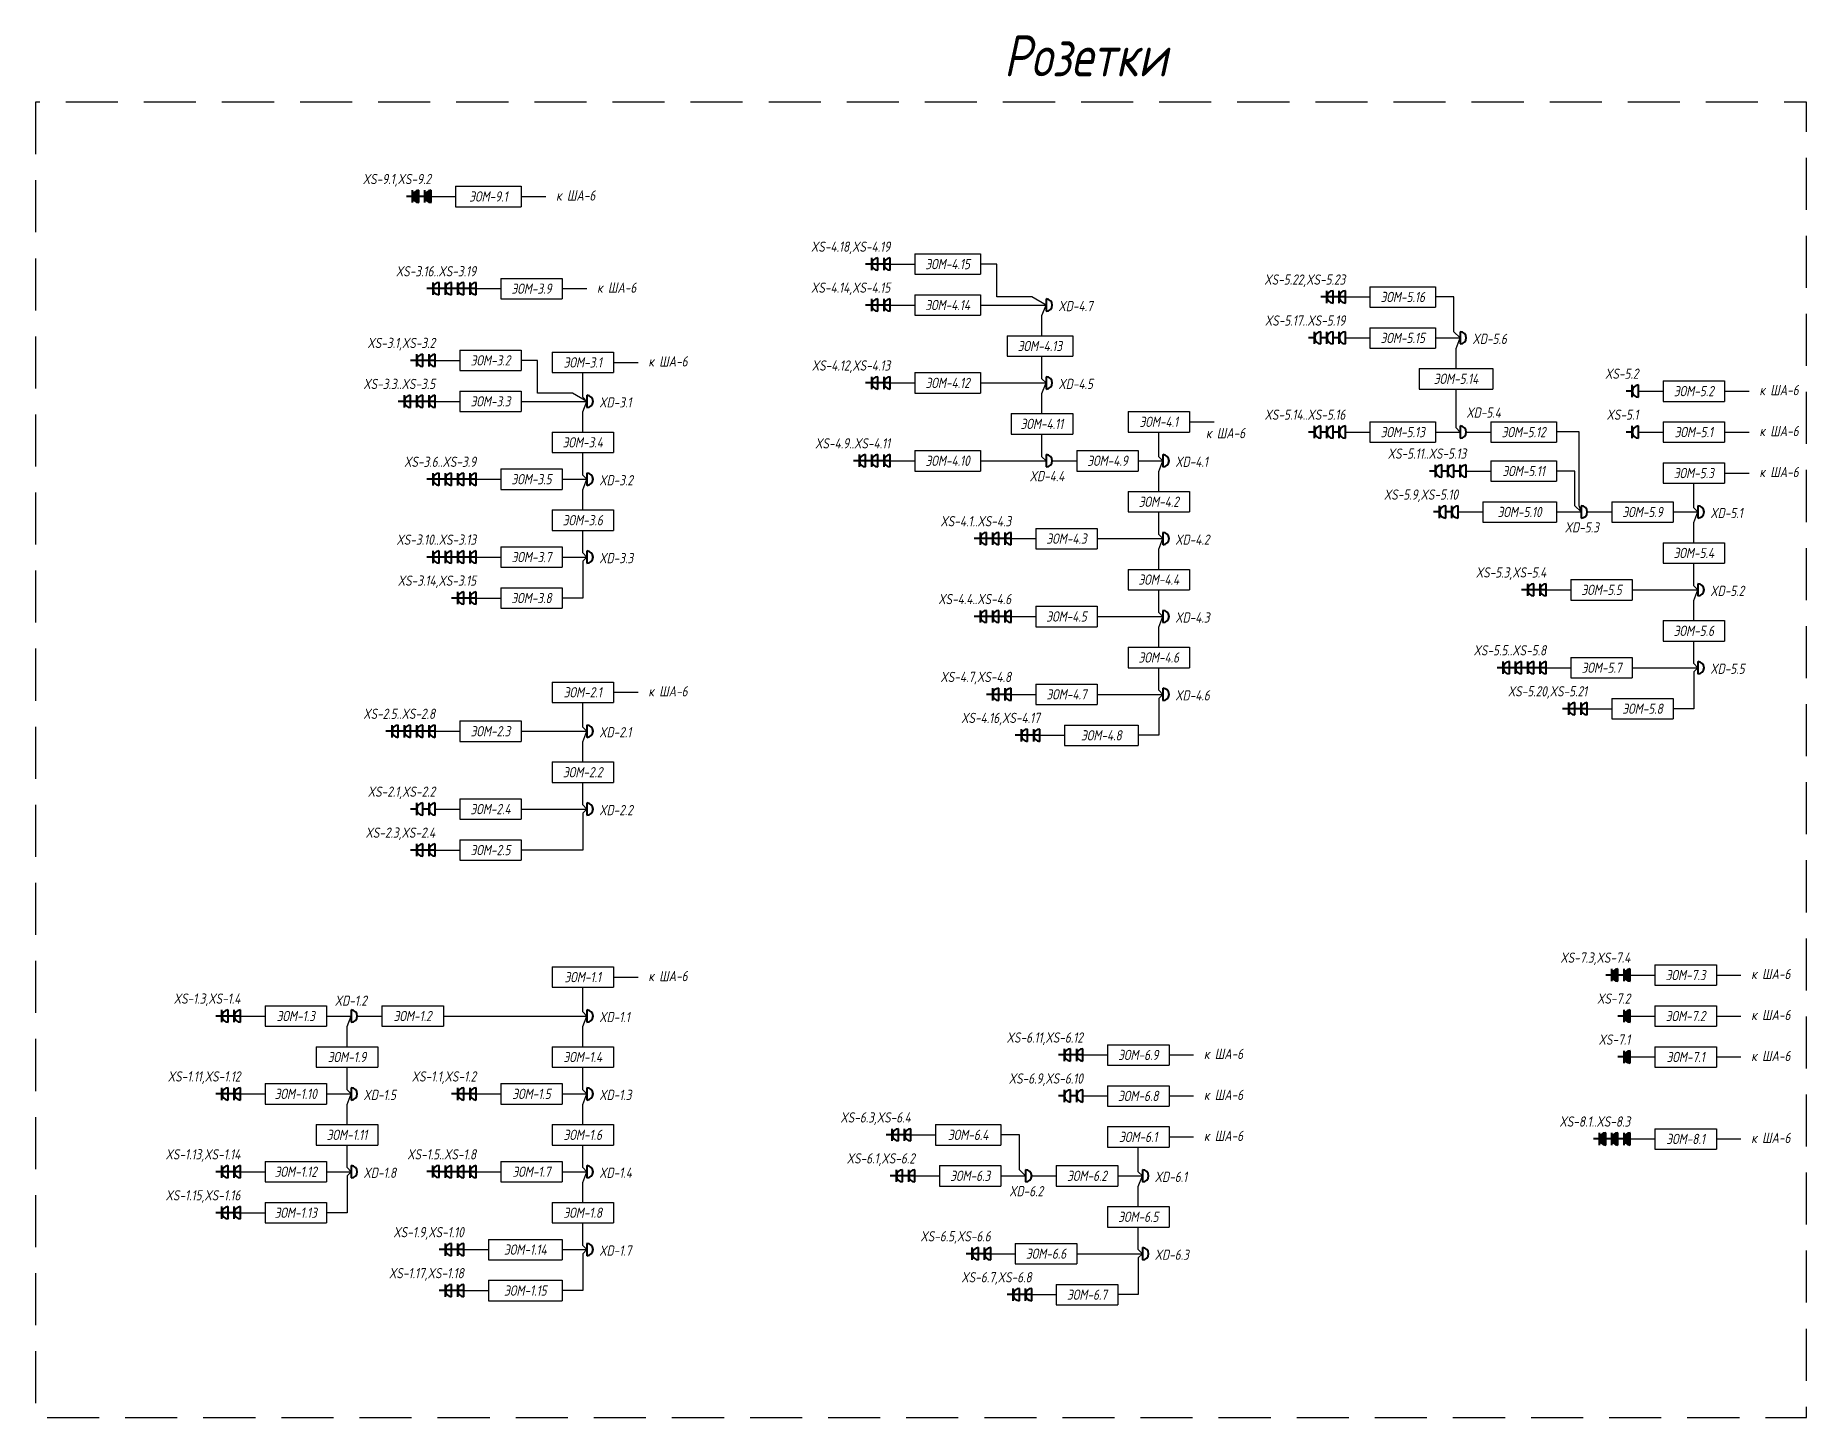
# Model space of a CAD drawing. Header units: millimetres. Extents: x -1048 to 2740, y -712 to 253.
# Drawn here: x -151.5 to 280.5, y -84.5 to 252.8 of the extents above; entities that cross this region are included whole.
import ezdxf
from ezdxf.enums import TextEntityAlignment as Align

# ---------------------------------------------------------------- set-up
doc = ezdxf.new("R2010")
doc.units = ezdxf.units.MM
doc.linetypes.add('DASHED', pattern=[19.05, 12.7, -6.35])
doc.layers.add('noprint', color=2, linetype='Continuous', plot=False)
doc.styles.get("Standard").update_dxf_attribs({"font": 'arial.ttf'})
doc.styles.add('ГОСТ-ISOCPEUR', font='isocpeui.ttf', dxfattribs={"width": 0.8})
doc.linetypes.add('220V_LINE', pattern='A,0.2,-0.05,["~220V",Standard,S=0.1,R=0,X=0,Y=-0.05],-0.4,0.1', length=0.75)

msp = doc.modelspace()

# ---------------------------------------------------------------- texts
at = {"style": 'ГОСТ-ISOCPEUR', "width": 0.8}
for s, p in [('XS-9.1,XS-9.2', (-55, 216.5)), ('XS-4.18,XS-4.19', (57, 200)), ('XS-3.16..XS-3.19', (-44, 194)), ('XS-5.22,XS-5.23', (168, 191.97)), ('XS-4.14,XS-4.15', (57, 190)), ('XS-5.17..XS-5.19', (168, 181.97)), ('XS-3.1,XS-3.2', (-54, 176.5)), ('XS-4.12,XS-4.13', (57, 171)), ('XS-3.3..XS-3.5', (-54, 166.5)), ('XS-5.2', (239.5, 169)), ('XS-5.14..XS-5.16', (168, 159)), ('XS-5.1', (239.5, 159)), ('XS-4.9..XS-4.11', (57, 152)), ('XS-5.11..XS-5.13', (197.5, 149.5)), ('XS-3.6..XS-3.9', (-44, 147.5)), ('XS-5.9,XS-5.10', (195.5, 139.5)), ('XS-4.1..XS-4.3', (86.5, 133)), ('XS-3.10..XS-3.13', (-44, 128.5)), ('XS-3.14,XS-3.15', (-44, 118.5)), ('XS-5.3,XS-5.4', (217, 120.5)), ('XS-4.4..XS-4.6', (86.5, 114)), ('XS-5.5..XS-5.8', (217, 101.5)), ('XS-4.7,XS-4.8', (86.5, 95)), ('XS-5.20,XS-5.21', (227, 91.5)), ('XS-2.5..XS-2.8', (-54, 86)), ('XS-4.16,XS-4.17', (93.5, 85)), ('XS-2.1,XS-2.2', (-54, 67)), ('XS-2.3,XS-2.4', (-54, 57)), ('XS-7.3,XS-7.4', (237.5, 26.5)), ('XS-1.3,XS-1.4', (-101.5, 16.5)), ('XS-7.2', (237.5, 16.5)), ('XS-6.11,XS-6.12', (104, 7)), ('XS-7.1', (237.5, 6.5)), ('XS-1.11,XS-1.12', (-101.5, -2.5)), ('XS-1.1,XS-1.2', (-44, -2.5)), ('XS-6.9,XS-6.10', (104, -3)), ('XS-6.3,XS-6.4', (62, -12.5)), ('XS-8.1..XS-8.3', (237.5, -13.5)), ('XS-1.13,XS-1.14', (-101.5, -21.5)), ('XS-1.5..XS-1.8', (-44, -21.5)), ('XS-6.1,XS-6.2', (63, -22.5)), ('XS-1.15,XS-1.16', (-101.5, -31.5)), ('XS-1.9,XS-1.10', (-47, -40.5)), ('XS-6.5,XS-6.6', (81.5, -41.5)), ('XS-1.17,XS-1.18', (-47, -50.5)), ('XS-6.7,XS-6.8', (91.5, -51.5))]:
    msp.add_text(s, height=2.5, dxfattribs=at).set_placement(p, align=Align.RIGHT)
for s, p in [('к ША-6', (-24.5, 212.5)), ('к ША-6', (-14.5, 190)), ('XD-4.7', (98, 185.5)), ('XD-5.6', (199, 177.5)), ('к ША-6', (-2, 172)), ('XD-4.5', (98, 166.5)), ('XD-3.1', (-14, 162)), ('к ША-6', (269, 165)), ('XD-5.4', (197.5, 159.5)), ('к ША-6', (134, 154.5)), ('к ША-6', (269, 155)), ('XD-4.1', (126.5, 147.5)), ('к ША-6', (269, 145)), ('XD-3.2', (-14, 143)), ('XD-4.4', (91, 144)), ('XD-5.3', (221.5, 131.5)), ('XD-5.1', (257, 135)), ('XD-4.2', (126.5, 128.5)), ('XD-3.3', (-14, 124)), ('XD-5.2', (257, 116)), ('XD-4.3', (126.5, 109.5)), ('XD-5.5', (257, 97)), ('к ША-6', (-2, 91.5)), ('XD-4.6', (126.5, 90.5)), ('XD-2.1', (-14, 81.5)), ('XD-2.2', (-14, 62.5)), ('к ША-6', (-2, 22)), ('к ША-6', (267, 22.5)), ('XD-1.2', (-78.5, 16)), ('XD-1.1', (-14, 12)), ('к ША-6', (267, 12.5)), ('к ША-6', (133.5, 3)), ('к ША-6', (267, 2.5)), ('XD-1.5', (-71.5, -7)), ('XD-1.3', (-14, -7)), ('к ША-6', (133.5, -7)), ('к ША-6', (133.5, -17)), ('к ША-6', (267, -17.5)), ('XD-1.8', (-71.5, -26)), ('XD-1.4', (-14, -26)), ('XD-6.1', (121.5, -27)), ('XD-6.2', (86, -30.5)), ('XD-1.7', (-14, -45)), ('XD-6.3', (121.5, -46))]:
    msp.add_text(s, height=2.5, dxfattribs=at).set_placement(p)
at = {"layer": 'noprint', "style": 'ГОСТ-ISOCPEUR', "width": 0.8}
msp.add_text('Розетки', height=10, dxfattribs=at).set_placement((124.67, 242.8), align=Align.RIGHT)

# ---------------------------------------------------------------- blocks, each defined once
blk = doc.blocks.new('розетка скрытая трехполюсная')
at = {"color": 0, "lineweight": -2}
for p, q in [((-1.5, 1.5), (1.5, 1.5)), ((-1.5, 0), (1.5, 0)), ((0, 0), (0, 3))]:
    blk.add_line(p, q, dxfattribs=at)
blk.add_arc((0, 0), 1.5, 0, 180, dxfattribs=at)
blk = doc.blocks.new('коробка коммутационная')
at = {"color": 0, "lineweight": -2}
blk.add_line((0, 3), (0, 0), dxfattribs=at)
blk.add_arc((0, 1.5), 1.5, 270, 90, dxfattribs=at)
blk = doc.blocks.new('*T10')
at = {"color": 0, "lineweight": -2}
for p, q in [((0, 0), (15, 0)), ((0, 0), (0, -5)), ((15, 0), (15, -5)), ((0, -5), (15, -5))]:
    blk.add_line(p, q, dxfattribs=at)
at = {"color": 0, "insert": (7.5, -2.5), "char_height": 2.5, "width": 14, "attachment_point": 5, "style": 'ГОСТ-ISOCPEUR'}
blk.add_mtext('{ЭОМ-1.1}', dxfattribs=at)
blk = doc.blocks.new('*T13')
at = {"color": 0, "lineweight": -2}
for p, q in [((0, 0), (15, 0)), ((0, 0), (0, -5)), ((15, 0), (15, -5)), ((0, -5), (15, -5))]:
    blk.add_line(p, q, dxfattribs=at)
at = {"color": 0, "insert": (7.5, -2.5), "char_height": 2.5, "width": 14, "attachment_point": 5, "style": 'ГОСТ-ISOCPEUR'}
blk.add_mtext('{ЭОМ-1.5}', dxfattribs=at)
blk = doc.blocks.new('*T14')
at = {"color": 0, "lineweight": -2}
for p, q in [((0, 0), (15, 0)), ((0, 0), (0, -5)), ((15, 0), (15, -5)), ((0, -5), (15, -5))]:
    blk.add_line(p, q, dxfattribs=at)
at = {"color": 0, "insert": (7.5, -2.5), "char_height": 2.5, "width": 14, "attachment_point": 5, "style": 'ГОСТ-ISOCPEUR'}
blk.add_mtext('{ЭОМ-1.3}', dxfattribs=at)
blk = doc.blocks.new('*T15')
at = {"color": 0, "lineweight": -2}
for p, q in [((0, 0), (15, 0)), ((0, 0), (0, -5)), ((15, 0), (15, -5)), ((0, -5), (15, -5))]:
    blk.add_line(p, q, dxfattribs=at)
at = {"color": 0, "insert": (7.5, -2.5), "char_height": 2.5, "width": 14, "attachment_point": 5, "style": 'ГОСТ-ISOCPEUR'}
blk.add_mtext('{ЭОМ-1.2}', dxfattribs=at)
blk = doc.blocks.new('*T16')
at = {"color": 0, "lineweight": -2}
for p, q in [((0, 0), (15, 0)), ((0, 0), (0, -5)), ((15, 0), (15, -5)), ((0, -5), (15, -5))]:
    blk.add_line(p, q, dxfattribs=at)
at = {"color": 0, "insert": (7.5, -2.5), "char_height": 2.5, "width": 14, "attachment_point": 5, "style": 'ГОСТ-ISOCPEUR'}
blk.add_mtext('{ЭОМ-1.7}', dxfattribs=at)
blk = doc.blocks.new('*T17')
at = {"color": 0, "lineweight": -2}
for p, q in [((0, 0), (15, 0)), ((0, 0), (0, -5)), ((15, 0), (15, -5)), ((0, -5), (15, -5))]:
    blk.add_line(p, q, dxfattribs=at)
at = {"color": 0, "insert": (7.5, -2.5), "char_height": 2.5, "width": 14, "attachment_point": 5, "style": 'ГОСТ-ISOCPEUR'}
blk.add_mtext('{ЭОМ-1.4}', dxfattribs=at)
blk = doc.blocks.new('*T18')
at = {"color": 0, "lineweight": -2}
for p, q in [((0, 0), (15, 0)), ((0, 0), (0, -5)), ((15, 0), (15, -5)), ((0, -5), (15, -5))]:
    blk.add_line(p, q, dxfattribs=at)
at = {"color": 0, "insert": (7.5, -2.5), "char_height": 2.5, "width": 14, "attachment_point": 5, "style": 'ГОСТ-ISOCPEUR'}
blk.add_mtext('{ЭОМ-1.6}', dxfattribs=at)
blk = doc.blocks.new('*T19')
at = {"color": 0, "lineweight": -2}
for p, q in [((0, 0), (18, 0)), ((0, 0), (0, -5)), ((18, 0), (18, -5)), ((0, -5), (18, -5))]:
    blk.add_line(p, q, dxfattribs=at)
at = {"color": 0, "insert": (9, -2.5), "char_height": 2.5, "width": 17, "attachment_point": 5, "style": 'ГОСТ-ISOCPEUR'}
blk.add_mtext('{ЭОМ-1.15}', dxfattribs=at)
blk = doc.blocks.new('*T20')
at = {"color": 0, "lineweight": -2}
for p, q in [((0, 0), (15, 0)), ((0, 0), (0, -5)), ((15, 0), (15, -5)), ((0, -5), (15, -5))]:
    blk.add_line(p, q, dxfattribs=at)
at = {"color": 0, "insert": (7.5, -2.5), "char_height": 2.5, "width": 14, "attachment_point": 5, "style": 'ГОСТ-ISOCPEUR'}
blk.add_mtext('{ЭОМ-1.9}', dxfattribs=at)
blk = doc.blocks.new('*T21')
at = {"color": 0, "lineweight": -2}
for p, q in [((0, 0), (15, 0)), ((0, 0), (0, -5)), ((15, 0), (15, -5)), ((0, -5), (15, -5))]:
    blk.add_line(p, q, dxfattribs=at)
at = {"color": 0, "insert": (7.5, -2.5), "char_height": 2.5, "width": 14, "attachment_point": 5, "style": 'ГОСТ-ISOCPEUR'}
blk.add_mtext('{\\W0.8;ЭОМ-1.10}', dxfattribs=at)
blk = doc.blocks.new('*T24')
at = {"color": 0, "lineweight": -2}
for p, q in [((0, 0), (15, 0)), ((0, 0), (0, -5)), ((15, 0), (15, -5)), ((0, -5), (15, -5))]:
    blk.add_line(p, q, dxfattribs=at)
at = {"color": 0, "insert": (7.5, -2.5), "char_height": 2.5, "width": 14, "attachment_point": 5, "style": 'ГОСТ-ISOCPEUR'}
blk.add_mtext('{ЭОМ-1.13}', dxfattribs=at)
blk = doc.blocks.new('*T25')
at = {"color": 0, "lineweight": -2}
for p, q in [((0, 0), (15, 0)), ((0, 0), (0, -5)), ((15, 0), (15, -5)), ((0, -5), (15, -5))]:
    blk.add_line(p, q, dxfattribs=at)
at = {"color": 0, "insert": (7.5, -2.5), "char_height": 2.5, "width": 14, "attachment_point": 5, "style": 'ГОСТ-ISOCPEUR'}
blk.add_mtext('{ЭОМ-2.1}', dxfattribs=at)
blk = doc.blocks.new('*T26')
at = {"color": 0, "lineweight": -2}
for p, q in [((0, 0), (15, 0)), ((0, 0), (0, -5)), ((15, 0), (15, -5)), ((0, -5), (15, -5))]:
    blk.add_line(p, q, dxfattribs=at)
at = {"color": 0, "insert": (7.5, -2.5), "char_height": 2.5, "width": 14, "attachment_point": 5, "style": 'ГОСТ-ISOCPEUR'}
blk.add_mtext('{ЭОМ-2.3}', dxfattribs=at)
blk = doc.blocks.new('розетка открытая трехполюсная')
at = {"color": 0, "lineweight": -2}
for p, q in [((-1.5, 1.5), (1.5, 1.5)), ((-1.5, 0), (1.5, 0)), ((0, 1.5), (0, 3))]:
    blk.add_line(p, q, dxfattribs=at)
blk.add_arc((0, 0), 1.5, 0, 180, dxfattribs=at)
blk = doc.blocks.new('*T31')
at = {"color": 0, "lineweight": -2}
for p, q in [((0, 0), (15, 0)), ((0, 0), (0, -5)), ((15, 0), (15, -5)), ((0, -5), (15, -5))]:
    blk.add_line(p, q, dxfattribs=at)
at = {"color": 0, "insert": (7.5, -2.5), "char_height": 2.5, "width": 14, "attachment_point": 5, "style": 'ГОСТ-ISOCPEUR'}
blk.add_mtext('{ЭОМ-3.1}', dxfattribs=at)
blk = doc.blocks.new('*T32')
at = {"color": 0, "lineweight": -2}
for p, q in [((0, 0), (15, 0)), ((0, 0), (0, -5)), ((15, 0), (15, -5)), ((0, -5), (15, -5))]:
    blk.add_line(p, q, dxfattribs=at)
at = {"color": 0, "insert": (7.5, -2.5), "char_height": 2.5, "width": 14, "attachment_point": 5, "style": 'ГОСТ-ISOCPEUR'}
blk.add_mtext('{ЭОМ-3.3}', dxfattribs=at)
blk = doc.blocks.new('*T33')
at = {"color": 0, "lineweight": -2}
for p, q in [((0, 0), (15, 0)), ((0, 0), (0, -5)), ((15, 0), (15, -5)), ((0, -5), (15, -5))]:
    blk.add_line(p, q, dxfattribs=at)
at = {"color": 0, "insert": (7.5, -2.5), "char_height": 2.5, "width": 14, "attachment_point": 5, "style": 'ГОСТ-ISOCPEUR'}
blk.add_mtext('{ЭОМ-3.2}', dxfattribs=at)
blk = doc.blocks.new('*T34')
at = {"color": 0, "lineweight": -2}
for p, q in [((0, 0), (15, 0)), ((0, 0), (0, -5)), ((15, 0), (15, -5)), ((0, -5), (15, -5))]:
    blk.add_line(p, q, dxfattribs=at)
at = {"color": 0, "insert": (7.5, -2.5), "char_height": 2.5, "width": 14, "attachment_point": 5, "style": 'ГОСТ-ISOCPEUR'}
blk.add_mtext('{ЭОМ-3.4}', dxfattribs=at)
blk = doc.blocks.new('*T35')
at = {"color": 0, "lineweight": -2}
for p, q in [((0, 0), (15, 0)), ((0, 0), (0, -5)), ((15, 0), (15, -5)), ((0, -5), (15, -5))]:
    blk.add_line(p, q, dxfattribs=at)
at = {"color": 0, "insert": (7.5, -2.5), "char_height": 2.5, "width": 14, "attachment_point": 5, "style": 'ГОСТ-ISOCPEUR'}
blk.add_mtext('{ЭОМ-3.5}', dxfattribs=at)
blk = doc.blocks.new('*T36')
at = {"color": 0, "lineweight": -2}
for p, q in [((0, 0), (15, 0)), ((0, 0), (0, -5)), ((15, 0), (15, -5)), ((0, -5), (15, -5))]:
    blk.add_line(p, q, dxfattribs=at)
at = {"color": 0, "insert": (7.5, -2.5), "char_height": 2.5, "width": 14, "attachment_point": 5, "style": 'ГОСТ-ISOCPEUR'}
blk.add_mtext('{ЭОМ-3.6}', dxfattribs=at)
blk = doc.blocks.new('*T37')
at = {"color": 0, "lineweight": -2}
for p, q in [((0, 0), (15, 0)), ((0, 0), (0, -5)), ((15, 0), (15, -5)), ((0, -5), (15, -5))]:
    blk.add_line(p, q, dxfattribs=at)
at = {"color": 0, "insert": (7.5, -2.5), "char_height": 2.5, "width": 14, "attachment_point": 5, "style": 'ГОСТ-ISOCPEUR'}
blk.add_mtext('{ЭОМ-3.7}', dxfattribs=at)
blk = doc.blocks.new('*T39')
at = {"color": 0, "lineweight": -2}
for p, q in [((0, 0), (15, 0)), ((0, 0), (0, -5)), ((15, 0), (15, -5)), ((0, -5), (15, -5))]:
    blk.add_line(p, q, dxfattribs=at)
at = {"color": 0, "insert": (7.5, -2.5), "char_height": 2.5, "width": 14, "attachment_point": 5, "style": 'ГОСТ-ISOCPEUR'}
blk.add_mtext('{ЭОМ-3.8}', dxfattribs=at)
blk = doc.blocks.new('*T40')
at = {"color": 0, "lineweight": -2}
for p, q in [((0, 0), (15, 0)), ((0, 0), (0, -5)), ((15, 0), (15, -5)), ((0, -5), (15, -5))]:
    blk.add_line(p, q, dxfattribs=at)
at = {"color": 0, "insert": (7.5, -2.5), "char_height": 2.5, "width": 14, "attachment_point": 5, "style": 'ГОСТ-ISOCPEUR'}
blk.add_mtext('{ЭОМ-3.9}', dxfattribs=at)
blk = doc.blocks.new('розетка скрытая трехполюсная IP54')
at = {"lineweight": -2}
h = blk.add_hatch(color=0, dxfattribs=at)
h.paths.add_polyline_path([(0, 0), (0, 1.5, 0.414214), (-1.5, 0)])
h.paths.add_polyline_path([(1.5, 0, 0.414214), (0, 1.5), (0, 0)])
at = {"color": 0, "lineweight": -2}
for p, q in [((-1.5, 1.5), (1.5, 1.5)), ((-1.5, 0), (1.5, 0)), ((0, 0), (0, 3))]:
    blk.add_line(p, q, dxfattribs=at)
blk.add_arc((0, 0), 1.5, 0, 180, dxfattribs=at)
blk = doc.blocks.new('*T46')
at = {"color": 0, "lineweight": -2}
for p, q in [((0, 0), (16, 0)), ((0, 0), (0, -5)), ((16, 0), (16, -5)), ((0, -5), (16, -5))]:
    blk.add_line(p, q, dxfattribs=at)
at = {"color": 0, "insert": (8, -2.5), "char_height": 2.5, "width": 15, "attachment_point": 5, "style": 'ГОСТ-ISOCPEUR'}
blk.add_mtext('{ЭОМ-9.1}', dxfattribs=at)
blk = doc.blocks.new('*T47')
at = {"color": 0, "lineweight": -2}
for p, q in [((0, 0), (15, 0)), ((0, 0), (0, -5)), ((15, 0), (15, -5)), ((0, -5), (15, -5))]:
    blk.add_line(p, q, dxfattribs=at)
at = {"color": 0, "insert": (7.5, -2.5), "char_height": 2.5, "width": 14, "attachment_point": 5, "style": 'ГОСТ-ISOCPEUR'}
blk.add_mtext('{ЭОМ-4.1}', dxfattribs=at)
blk = doc.blocks.new('*T48')
at = {"color": 0, "lineweight": -2}
for p, q in [((0, 0), (15, 0)), ((0, 0), (0, -5)), ((15, 0), (15, -5)), ((0, -5), (15, -5))]:
    blk.add_line(p, q, dxfattribs=at)
at = {"color": 0, "insert": (7.5, -2.5), "char_height": 2.5, "width": 14, "attachment_point": 5, "style": 'ГОСТ-ISOCPEUR'}
blk.add_mtext('{ЭОМ-4.2}', dxfattribs=at)
blk = doc.blocks.new('*T49')
at = {"color": 0, "lineweight": -2}
for p, q in [((0, 0), (15, 0)), ((0, 0), (0, -5)), ((15, 0), (15, -5)), ((0, -5), (15, -5))]:
    blk.add_line(p, q, dxfattribs=at)
at = {"color": 0, "insert": (7.5, -2.5), "char_height": 2.5, "width": 14, "attachment_point": 5, "style": 'ГОСТ-ISOCPEUR'}
blk.add_mtext('{ЭОМ-4.3}', dxfattribs=at)
blk = doc.blocks.new('*T50')
at = {"color": 0, "lineweight": -2}
for p, q in [((0, 0), (15, 0)), ((0, 0), (0, -5)), ((15, 0), (15, -5)), ((0, -5), (15, -5))]:
    blk.add_line(p, q, dxfattribs=at)
at = {"color": 0, "insert": (7.5, -2.5), "char_height": 2.5, "width": 14, "attachment_point": 5, "style": 'ГОСТ-ISOCPEUR'}
blk.add_mtext('{ЭОМ-4.9}', dxfattribs=at)
blk = doc.blocks.new('*T51')
at = {"color": 0, "lineweight": -2}
for p, q in [((0, 0), (15, 0)), ((0, 0), (0, -5)), ((15, 0), (15, -5)), ((0, -5), (15, -5))]:
    blk.add_line(p, q, dxfattribs=at)
at = {"color": 0, "insert": (7.5, -2.5), "char_height": 2.5, "width": 14, "attachment_point": 5, "style": 'ГОСТ-ISOCPEUR'}
blk.add_mtext('{ЭОМ-4.4}', dxfattribs=at)
blk = doc.blocks.new('*T52')
at = {"color": 0, "lineweight": -2}
for p, q in [((0, 0), (15, 0)), ((0, 0), (0, -5)), ((15, 0), (15, -5)), ((0, -5), (15, -5))]:
    blk.add_line(p, q, dxfattribs=at)
at = {"color": 0, "insert": (7.5, -2.5), "char_height": 2.5, "width": 14, "attachment_point": 5, "style": 'ГОСТ-ISOCPEUR'}
blk.add_mtext('{ЭОМ-4.5}', dxfattribs=at)
blk = doc.blocks.new('*T53')
at = {"color": 0, "lineweight": -2}
for p, q in [((0, 0), (18, 0)), ((0, 0), (0, -5)), ((18, 0), (18, -5)), ((0, -5), (18, -5))]:
    blk.add_line(p, q, dxfattribs=at)
at = {"color": 0, "insert": (9, -2.5), "char_height": 2.5, "width": 17, "attachment_point": 5, "style": 'ГОСТ-ISOCPEUR'}
blk.add_mtext('{ЭОМ-4.8}', dxfattribs=at)
blk = doc.blocks.new('*T56')
at = {"color": 0, "lineweight": -2}
for p, q in [((0, 0), (15, 0)), ((0, 0), (0, -5)), ((15, 0), (15, -5)), ((0, -5), (15, -5))]:
    blk.add_line(p, q, dxfattribs=at)
at = {"color": 0, "insert": (7.5, -2.5), "char_height": 2.5, "width": 14, "attachment_point": 5, "style": 'ГОСТ-ISOCPEUR'}
blk.add_mtext('{ЭОМ-4.11}', dxfattribs=at)
blk = doc.blocks.new('*T57')
at = {"color": 0, "lineweight": -2}
for p, q in [((0, 0), (16, 0)), ((0, 0), (0, -5)), ((16, 0), (16, -5)), ((0, -5), (16, -5))]:
    blk.add_line(p, q, dxfattribs=at)
at = {"color": 0, "insert": (8, -2.5), "char_height": 2.5, "width": 15, "attachment_point": 5, "style": 'ГОСТ-ISOCPEUR'}
blk.add_mtext('{ЭОМ-4.12}', dxfattribs=at)
blk = doc.blocks.new('*T59')
at = {"color": 0, "lineweight": -2}
for p, q in [((0, 0), (16, 0)), ((0, 0), (0, -5)), ((16, 0), (16, -5)), ((0, -5), (16, -5))]:
    blk.add_line(p, q, dxfattribs=at)
at = {"color": 0, "insert": (8, -2.5), "char_height": 2.5, "width": 15, "attachment_point": 5, "style": 'ГОСТ-ISOCPEUR'}
blk.add_mtext('{ЭОМ-4.15}', dxfattribs=at)
blk = doc.blocks.new('*T60')
at = {"color": 0, "lineweight": -2}
for p, q in [((0, 0), (15, 0)), ((0, 0), (0, -5)), ((15, 0), (15, -5)), ((0, -5), (15, -5))]:
    blk.add_line(p, q, dxfattribs=at)
at = {"color": 0, "insert": (7.5, -2.5), "char_height": 2.5, "width": 14, "attachment_point": 5, "style": 'ГОСТ-ISOCPEUR'}
blk.add_mtext('{ЭОМ-5.1}', dxfattribs=at)
blk = doc.blocks.new('*T61')
at = {"color": 0, "lineweight": -2}
for p, q in [((0, 0), (15, 0)), ((0, 0), (0, -5)), ((15, 0), (15, -5)), ((0, -5), (15, -5))]:
    blk.add_line(p, q, dxfattribs=at)
at = {"color": 0, "insert": (7.5, -2.5), "char_height": 2.5, "width": 14, "attachment_point": 5, "style": 'ГОСТ-ISOCPEUR'}
blk.add_mtext('{ЭОМ-5.2}', dxfattribs=at)
blk = doc.blocks.new('*T62')
at = {"color": 0, "lineweight": -2}
for p, q in [((0, 0), (15, 0)), ((0, 0), (0, -5)), ((15, 0), (15, -5)), ((0, -5), (15, -5))]:
    blk.add_line(p, q, dxfattribs=at)
at = {"color": 0, "insert": (7.5, -2.5), "char_height": 2.5, "width": 14, "attachment_point": 5, "style": 'ГОСТ-ISOCPEUR'}
blk.add_mtext('{ЭОМ-5.3}', dxfattribs=at)
blk = doc.blocks.new('*T63')
at = {"color": 0, "lineweight": -2}
for p, q in [((0, 0), (15, 0)), ((0, 0), (0, -5)), ((15, 0), (15, -5)), ((0, -5), (15, -5))]:
    blk.add_line(p, q, dxfattribs=at)
at = {"color": 0, "insert": (7.5, -2.5), "char_height": 2.5, "width": 14, "attachment_point": 5, "style": 'ГОСТ-ISOCPEUR'}
blk.add_mtext('{ЭОМ-5.4}', dxfattribs=at)
blk = doc.blocks.new('*T64')
at = {"color": 0, "lineweight": -2}
for p, q in [((0, 0), (15, 0)), ((0, 0), (0, -5)), ((15, 0), (15, -5)), ((0, -5), (15, -5))]:
    blk.add_line(p, q, dxfattribs=at)
at = {"color": 0, "insert": (7.5, -2.5), "char_height": 2.5, "width": 14, "attachment_point": 5, "style": 'ГОСТ-ISOCPEUR'}
blk.add_mtext('{ЭОМ-5.5}', dxfattribs=at)
blk = doc.blocks.new('*T65')
at = {"color": 0, "lineweight": -2}
for p, q in [((0, 0), (15, 0)), ((0, 0), (0, -5)), ((15, 0), (15, -5)), ((0, -5), (15, -5))]:
    blk.add_line(p, q, dxfattribs=at)
at = {"color": 0, "insert": (7.5, -2.5), "char_height": 2.5, "width": 14, "attachment_point": 5, "style": 'ГОСТ-ISOCPEUR'}
blk.add_mtext('{ЭОМ-5.8}', dxfattribs=at)
blk = doc.blocks.new('*T66')
at = {"color": 0, "lineweight": -2}
for p, q in [((0, 0), (15, 0)), ((0, 0), (0, -5)), ((15, 0), (15, -5)), ((0, -5), (15, -5))]:
    blk.add_line(p, q, dxfattribs=at)
at = {"color": 0, "insert": (7.5, -2.5), "char_height": 2.5, "width": 14, "attachment_point": 5, "style": 'ГОСТ-ISOCPEUR'}
blk.add_mtext('{ЭОМ-5.9}', dxfattribs=at)
blk = doc.blocks.new('*T67')
at = {"color": 0, "lineweight": -2}
for p, q in [((0, 0), (18, 0)), ((0, 0), (0, -5)), ((18, 0), (18, -5)), ((0, -5), (18, -5))]:
    blk.add_line(p, q, dxfattribs=at)
at = {"color": 0, "insert": (9, -2.5), "char_height": 2.5, "width": 17, "attachment_point": 5, "style": 'ГОСТ-ISOCPEUR'}
blk.add_mtext('{ЭОМ-5.10}', dxfattribs=at)
blk = doc.blocks.new('*T68')
at = {"color": 0, "lineweight": -2}
for p, q in [((0, 0), (16, 0)), ((0, 0), (0, -5)), ((16, 0), (16, -5)), ((0, -5), (16, -5))]:
    blk.add_line(p, q, dxfattribs=at)
at = {"color": 0, "insert": (8, -2.5), "char_height": 2.5, "width": 15, "attachment_point": 5, "style": 'ГОСТ-ISOCPEUR'}
blk.add_mtext('{ЭОМ-5.11}', dxfattribs=at)
blk = doc.blocks.new('*T70')
at = {"color": 0, "lineweight": -2}
for p, q in [((0, 0), (16, 0)), ((0, 0), (0, -5)), ((16, 0), (16, -5)), ((0, -5), (16, -5))]:
    blk.add_line(p, q, dxfattribs=at)
at = {"color": 0, "insert": (8, -2.5), "char_height": 2.5, "width": 15, "attachment_point": 5, "style": 'ГОСТ-ISOCPEUR'}
blk.add_mtext('{ЭОМ-5.13}', dxfattribs=at)
blk = doc.blocks.new('*T71')
at = {"color": 0, "lineweight": -2}
for p, q in [((0, 0), (16, 0)), ((0, 0), (0, -5)), ((16, 0), (16, -5)), ((0, -5), (16, -5))]:
    blk.add_line(p, q, dxfattribs=at)
at = {"color": 0, "insert": (8, -2.5), "char_height": 2.5, "width": 15, "attachment_point": 5, "style": 'ГОСТ-ISOCPEUR'}
blk.add_mtext('{ЭОМ-5.16}', dxfattribs=at)
blk = doc.blocks.new('*T72')
at = {"color": 0, "lineweight": -2}
for p, q in [((0, 0), (15, 0)), ((0, 0), (0, -5)), ((15, 0), (15, -5)), ((0, -5), (15, -5))]:
    blk.add_line(p, q, dxfattribs=at)
at = {"color": 0, "insert": (7.5, -2.5), "char_height": 2.5, "width": 14, "attachment_point": 5, "style": 'ГОСТ-ISOCPEUR'}
blk.add_mtext('{ЭОМ-6.1}', dxfattribs=at)
blk = doc.blocks.new('*T73')
at = {"color": 0, "lineweight": -2}
for p, q in [((0, 0), (15, 0)), ((0, 0), (0, -5)), ((15, 0), (15, -5)), ((0, -5), (15, -5))]:
    blk.add_line(p, q, dxfattribs=at)
at = {"color": 0, "insert": (7.5, -2.5), "char_height": 2.5, "width": 14, "attachment_point": 5, "style": 'ГОСТ-ISOCPEUR'}
blk.add_mtext('{ЭОМ-6.2}', dxfattribs=at)
blk = doc.blocks.new('*T74')
at = {"color": 0, "lineweight": -2}
for p, q in [((0, 0), (15, 0)), ((0, 0), (0, -5)), ((15, 0), (15, -5)), ((0, -5), (15, -5))]:
    blk.add_line(p, q, dxfattribs=at)
at = {"color": 0, "insert": (7.5, -2.5), "char_height": 2.5, "width": 14, "attachment_point": 5, "style": 'ГОСТ-ISOCPEUR'}
blk.add_mtext('{ЭОМ-6.3}', dxfattribs=at)
blk = doc.blocks.new('*T75')
at = {"color": 0, "lineweight": -2}
for p, q in [((0, 0), (16, 0)), ((0, 0), (0, -5)), ((16, 0), (16, -5)), ((0, -5), (16, -5))]:
    blk.add_line(p, q, dxfattribs=at)
at = {"color": 0, "insert": (8, -2.5), "char_height": 2.5, "width": 15, "attachment_point": 5, "style": 'ГОСТ-ISOCPEUR'}
blk.add_mtext('{ЭОМ-6.4}', dxfattribs=at)
blk = doc.blocks.new('*T76')
at = {"color": 0, "lineweight": -2}
for p, q in [((0, 0), (15, 0)), ((0, 0), (0, -5)), ((15, 0), (15, -5)), ((0, -5), (15, -5))]:
    blk.add_line(p, q, dxfattribs=at)
at = {"color": 0, "insert": (7.5, -2.5), "char_height": 2.5, "width": 14, "attachment_point": 5, "style": 'ГОСТ-ISOCPEUR'}
blk.add_mtext('{ЭОМ-6.5}', dxfattribs=at)
blk = doc.blocks.new('*T77')
at = {"color": 0, "lineweight": -2}
for p, q in [((0, 0), (15, 0)), ((0, 0), (0, -5)), ((15, 0), (15, -5)), ((0, -5), (15, -5))]:
    blk.add_line(p, q, dxfattribs=at)
at = {"color": 0, "insert": (7.5, -2.5), "char_height": 2.5, "width": 14, "attachment_point": 5, "style": 'ГОСТ-ISOCPEUR'}
blk.add_mtext('{ЭОМ-6.6}', dxfattribs=at)
blk = doc.blocks.new('*T78')
at = {"color": 0, "lineweight": -2}
for p, q in [((0, 0), (15, 0)), ((0, 0), (0, -5)), ((15, 0), (15, -5)), ((0, -5), (15, -5))]:
    blk.add_line(p, q, dxfattribs=at)
at = {"color": 0, "insert": (7.5, -2.5), "char_height": 2.5, "width": 14, "attachment_point": 5, "style": 'ГОСТ-ISOCPEUR'}
blk.add_mtext('{ЭОМ-6.7}', dxfattribs=at)
blk = doc.blocks.new('*T79')
at = {"color": 0, "lineweight": -2}
for p, q in [((0, 0), (15, 0)), ((0, 0), (0, -5)), ((15, 0), (15, -5)), ((0, -5), (15, -5))]:
    blk.add_line(p, q, dxfattribs=at)
at = {"color": 0, "insert": (7.5, -2.5), "char_height": 2.5, "width": 14, "attachment_point": 5, "style": 'ГОСТ-ISOCPEUR'}
blk.add_mtext('{ЭОМ-6.8}', dxfattribs=at)
blk = doc.blocks.new('*T83')
at = {"color": 0, "lineweight": -2}
for p, q in [((0, 0), (15, 0)), ((0, 0), (0, -5)), ((15, 0), (15, -5)), ((0, -5), (15, -5))]:
    blk.add_line(p, q, dxfattribs=at)
at = {"color": 0, "insert": (7.5, -2.5), "char_height": 2.5, "width": 14, "attachment_point": 5, "style": 'ГОСТ-ISOCPEUR'}
blk.add_mtext('{ЭОМ-6.9}', dxfattribs=at)
blk = doc.blocks.new('*T84')
at = {"color": 0, "lineweight": -2}
for p, q in [((0, 0), (15, 0)), ((0, 0), (0, -5)), ((15, 0), (15, -5)), ((0, -5), (15, -5))]:
    blk.add_line(p, q, dxfattribs=at)
at = {"color": 0, "insert": (7.5, -2.5), "char_height": 2.5, "width": 14, "attachment_point": 5, "style": 'ГОСТ-ISOCPEUR'}
blk.add_mtext('{ЭОМ-8.1}', dxfattribs=at)
blk = doc.blocks.new('*T85')
at = {"color": 0, "lineweight": -2}
for p, q in [((0, 0), (15, 0)), ((0, 0), (0, -5)), ((15, 0), (15, -5)), ((0, -5), (15, -5))]:
    blk.add_line(p, q, dxfattribs=at)
at = {"color": 0, "insert": (7.5, -2.5), "char_height": 2.5, "width": 14, "attachment_point": 5, "style": 'ГОСТ-ISOCPEUR'}
blk.add_mtext('{ЭОМ-7.2}', dxfattribs=at)
blk = doc.blocks.new('*T88')
at = {"color": 0, "lineweight": -2}
for p, q in [((0, 0), (15, 0)), ((0, 0), (0, -5)), ((15, 0), (15, -5)), ((0, -5), (15, -5))]:
    blk.add_line(p, q, dxfattribs=at)
at = {"color": 0, "insert": (7.5, -2.5), "char_height": 2.5, "width": 14, "attachment_point": 5, "style": 'ГОСТ-ISOCPEUR'}
blk.add_mtext('{ЭОМ-7.3}', dxfattribs=at)
blk = doc.blocks.new('*T219')
at = {"color": 0, "lineweight": -2}
for p, q in [((0, 0), (15, 0)), ((0, 0), (0, -5)), ((15, 0), (15, -5)), ((0, -5), (15, -5))]:
    blk.add_line(p, q, dxfattribs=at)
at = {"color": 0, "insert": (7.5, -2.5), "char_height": 2.5, "width": 14, "attachment_point": 5, "style": 'ГОСТ-ISOCPEUR'}
blk.add_mtext('{ЭОМ-2.2}', dxfattribs=at)
blk = doc.blocks.new('*T220')
at = {"color": 0, "lineweight": -2}
for p, q in [((0, 0), (15, 0)), ((0, 0), (0, -5)), ((15, 0), (15, -5)), ((0, -5), (15, -5))]:
    blk.add_line(p, q, dxfattribs=at)
at = {"color": 0, "insert": (7.5, -2.5), "char_height": 2.5, "width": 14, "attachment_point": 5, "style": 'ГОСТ-ISOCPEUR'}
blk.add_mtext('{ЭОМ-2.4}', dxfattribs=at)
blk = doc.blocks.new('*T221')
at = {"color": 0, "lineweight": -2}
for p, q in [((0, 0), (15, 0)), ((0, 0), (0, -5)), ((15, 0), (15, -5)), ((0, -5), (15, -5))]:
    blk.add_line(p, q, dxfattribs=at)
at = {"color": 0, "insert": (7.5, -2.5), "char_height": 2.5, "width": 14, "attachment_point": 5, "style": 'ГОСТ-ISOCPEUR'}
blk.add_mtext('{ЭОМ-2.5}', dxfattribs=at)
blk = doc.blocks.new('*T222')
at = {"color": 0, "lineweight": -2}
for p, q in [((0, 0), (15, 0)), ((0, 0), (0, -5)), ((15, 0), (15, -5)), ((0, -5), (15, -5))]:
    blk.add_line(p, q, dxfattribs=at)
at = {"color": 0, "insert": (7.5, -2.5), "char_height": 2.5, "width": 14, "attachment_point": 5, "style": 'ГОСТ-ISOCPEUR'}
blk.add_mtext('{ЭОМ-1.11}', dxfattribs=at)
blk = doc.blocks.new('*T223')
at = {"color": 0, "lineweight": -2}
for p, q in [((0, 0), (15, 0)), ((0, 0), (0, -5)), ((15, 0), (15, -5)), ((0, -5), (15, -5))]:
    blk.add_line(p, q, dxfattribs=at)
at = {"color": 0, "insert": (7.5, -2.5), "char_height": 2.5, "width": 14, "attachment_point": 5, "style": 'ГОСТ-ISOCPEUR'}
blk.add_mtext('{ЭОМ-1.12}', dxfattribs=at)
blk = doc.blocks.new('*T224')
at = {"color": 0, "lineweight": -2}
for p, q in [((0, 0), (15, 0)), ((0, 0), (0, -5)), ((15, 0), (15, -5)), ((0, -5), (15, -5))]:
    blk.add_line(p, q, dxfattribs=at)
at = {"color": 0, "insert": (7.5, -2.5), "char_height": 2.5, "width": 14, "attachment_point": 5, "style": 'ГОСТ-ISOCPEUR'}
blk.add_mtext('{ЭОМ-1.8}', dxfattribs=at)
blk = doc.blocks.new('*T225')
at = {"color": 0, "lineweight": -2}
for p, q in [((0, 0), (18, 0)), ((0, 0), (0, -5)), ((18, 0), (18, -5)), ((0, -5), (18, -5))]:
    blk.add_line(p, q, dxfattribs=at)
at = {"color": 0, "insert": (9, -2.5), "char_height": 2.5, "width": 17, "attachment_point": 5, "style": 'ГОСТ-ISOCPEUR'}
blk.add_mtext('{ЭОМ-1.14}', dxfattribs=at)
blk = doc.blocks.new('*T226')
at = {"color": 0, "lineweight": -2}
for p, q in [((0, 0), (15, 0)), ((0, 0), (0, -5)), ((15, 0), (15, -5)), ((0, -5), (15, -5))]:
    blk.add_line(p, q, dxfattribs=at)
at = {"color": 0, "insert": (7.5, -2.5), "char_height": 2.5, "width": 14, "attachment_point": 5, "style": 'ГОСТ-ISOCPEUR'}
blk.add_mtext('{ЭОМ-4.6}', dxfattribs=at)
blk = doc.blocks.new('*T227')
at = {"color": 0, "lineweight": -2}
for p, q in [((0, 0), (15, 0)), ((0, 0), (0, -5)), ((15, 0), (15, -5)), ((0, -5), (15, -5))]:
    blk.add_line(p, q, dxfattribs=at)
at = {"color": 0, "insert": (7.5, -2.5), "char_height": 2.5, "width": 14, "attachment_point": 5, "style": 'ГОСТ-ISOCPEUR'}
blk.add_mtext('{ЭОМ-4.7}', dxfattribs=at)
blk = doc.blocks.new('*T229')
at = {"color": 0, "lineweight": -2}
for p, q in [((0, 0), (16, 0)), ((0, 0), (0, -5)), ((16, 0), (16, -5)), ((0, -5), (16, -5))]:
    blk.add_line(p, q, dxfattribs=at)
at = {"color": 0, "insert": (8, -2.5), "char_height": 2.5, "width": 15, "attachment_point": 5, "style": 'ГОСТ-ISOCPEUR'}
blk.add_mtext('{ЭОМ-4.13}', dxfattribs=at)
blk = doc.blocks.new('*T230')
at = {"color": 0, "lineweight": -2}
for p, q in [((0, 0), (16, 0)), ((0, 0), (0, -5)), ((16, 0), (16, -5)), ((0, -5), (16, -5))]:
    blk.add_line(p, q, dxfattribs=at)
at = {"color": 0, "insert": (8, -2.5), "char_height": 2.5, "width": 15, "attachment_point": 5, "style": 'ГОСТ-ISOCPEUR'}
blk.add_mtext('{ЭОМ-4.14}', dxfattribs=at)
blk = doc.blocks.new('*T231')
at = {"color": 0, "lineweight": -2}
for p, q in [((0, 0), (16, 0)), ((0, 0), (0, -5)), ((16, 0), (16, -5)), ((0, -5), (16, -5))]:
    blk.add_line(p, q, dxfattribs=at)
at = {"color": 0, "insert": (8, -2.5), "char_height": 2.5, "width": 15, "attachment_point": 5, "style": 'ГОСТ-ISOCPEUR'}
blk.add_mtext('{ЭОМ-4.10}', dxfattribs=at)
blk = doc.blocks.new('*T232')
at = {"color": 0, "lineweight": -2}
for p, q in [((0, 0), (15, 0)), ((0, 0), (0, -5)), ((15, 0), (15, -5)), ((0, -5), (15, -5))]:
    blk.add_line(p, q, dxfattribs=at)
at = {"color": 0, "insert": (7.5, -2.5), "char_height": 2.5, "width": 14, "attachment_point": 5, "style": 'ГОСТ-ISOCPEUR'}
blk.add_mtext('{ЭОМ-5.6}', dxfattribs=at)
blk = doc.blocks.new('*T233')
at = {"color": 0, "lineweight": -2}
for p, q in [((0, 0), (15, 0)), ((0, 0), (0, -5)), ((15, 0), (15, -5)), ((0, -5), (15, -5))]:
    blk.add_line(p, q, dxfattribs=at)
at = {"color": 0, "insert": (7.5, -2.5), "char_height": 2.5, "width": 14, "attachment_point": 5, "style": 'ГОСТ-ISOCPEUR'}
blk.add_mtext('{ЭОМ-5.7}', dxfattribs=at)
blk = doc.blocks.new('*T234')
at = {"color": 0, "lineweight": -2}
for p, q in [((0, 0), (16, 0)), ((0, 0), (0, -5)), ((16, 0), (16, -5)), ((0, -5), (16, -5))]:
    blk.add_line(p, q, dxfattribs=at)
at = {"color": 0, "insert": (8, -2.5), "char_height": 2.5, "width": 15, "attachment_point": 5, "style": 'ГОСТ-ISOCPEUR'}
blk.add_mtext('{ЭОМ-5.12}', dxfattribs=at)
blk = doc.blocks.new('*T236')
at = {"color": 0, "lineweight": -2}
for p, q in [((0, 0), (16, 0)), ((0, 0), (0, -5)), ((16, 0), (16, -5)), ((0, -5), (16, -5))]:
    blk.add_line(p, q, dxfattribs=at)
at = {"color": 0, "insert": (8, -2.5), "char_height": 2.5, "width": 15, "attachment_point": 5, "style": 'ГОСТ-ISOCPEUR'}
blk.add_mtext('{ЭОМ-5.15}', dxfattribs=at)
blk = doc.blocks.new('*T237')
at = {"color": 0, "lineweight": -2}
for p, q in [((0, 0), (18, 0)), ((0, 0), (0, -5)), ((18, 0), (18, -5)), ((0, -5), (18, -5))]:
    blk.add_line(p, q, dxfattribs=at)
at = {"color": 0, "insert": (9, -2.5), "char_height": 2.5, "width": 17, "attachment_point": 5, "style": 'ГОСТ-ISOCPEUR'}
blk.add_mtext('{ЭОМ-5.14}', dxfattribs=at)
blk = doc.blocks.new('*T253')
at = {"color": 0, "lineweight": -2}
for p, q in [((0, 0), (15, 0)), ((0, 0), (0, -5)), ((15, 0), (15, -5)), ((0, -5), (15, -5))]:
    blk.add_line(p, q, dxfattribs=at)
at = {"color": 0, "insert": (7.5, -2.5), "char_height": 2.5, "width": 14, "attachment_point": 5, "style": 'ГОСТ-ISOCPEUR'}
blk.add_mtext('{ЭОМ-7.1}', dxfattribs=at)

# ---------------------------------------------------------------- linework, layer by layer
at = {"linetype": '220V_LINE', "ltscale": 8}
for p, q in [((-55, 213.5), (-49, 213.5)), ((-33, 213.5), (-27, 213.5)), ((57, 197), (63, 197)), ((-44, 191), (-38, 191)), ((-23, 191), (-17, 191)), ((57, 187), (63, 187)), ((79, 187), (95, 187)), ((168, 188.97), (174, 188.97)), ((168, 178.97), (174, 178.97)), ((190, 179), (196, 179)), ((-54, 173.5), (-48, 173.5)), ((-10.5, 173), (-4.5, 173)), ((57, 168), (63, 168)), ((79, 168), (95, 168)), ((239.5, 166), (245.5, 166)), ((260.5, 166), (266.5, 166)), ((-54, 163.5), (-48, 163.5)), ((-33, 163.5), (-17, 163.5)), ((130, 158.5), (136, 158.5)), ((168, 156), (174, 156)), ((190, 156), (196, 156)), ((197.5, 156), (203.5, 156)), ((239.5, 156), (245.5, 156)), ((260.5, 156), (266.5, 156)), ((57, 149), (63, 149)), ((79, 149), (95, 149)), ((96.5, 149), (102.5, 149)), ((117.5, 149), (123.5, 149)), ((-44, 144.5), (-38, 144.5)), ((-23, 144.5), (-17, 144.5)), ((197.5, 146.5), (203.5, 146.5)), ((260.5, 146), (266.5, 146)), ((195.5, 136.5), (201.5, 136.5)), ((219.5, 136.5), (225.5, 136.5)), ((227, 136.5), (233, 136.5)), ((248, 136.5), (254, 136.5)), ((86.5, 130), (92.5, 130)), ((107.5, 130), (123.5, 130)), ((-44, 125.5), (-38, 125.5)), ((-23, 125.5), (-17, 125.5)), ((217, 117.5), (223, 117.5)), ((238, 117.5), (254, 117.5)), ((-44, 115.5), (-38, 115.5)), ((86.5, 111), (92.5, 111)), ((107.5, 111), (123.5, 111)), ((217, 98.5), (223, 98.5)), ((238, 98.5), (254, 98.5)), ((-10.5, 92.5), (-4.5, 92.5)), ((86.5, 92), (92.5, 92)), ((107.5, 92), (123.5, 92)), ((227, 88.5), (233, 88.5)), ((-54, 83), (-48, 83)), ((-33, 83), (-17, 83)), ((93.5, 82), (99.5, 82)), ((-54, 64), (-48, 64)), ((-33, 64), (-17, 64)), ((-54, 54), (-48, 54)), ((-10.5, 23), (-4.5, 23)), ((237.5, 23.5), (243.5, 23.5)), ((258.5, 23.5), (264.5, 23.5)), ((-101.5, 13.5), (-95.5, 13.5)), ((-80.5, 13.5), (-74.5, 13.5)), ((-73, 13.5), (-67, 13.5)), ((237.5, 13.5), (243.5, 13.5)), ((258.5, 13.5), (264.5, 13.5)), ((104, 4), (110, 4)), ((125, 4), (131, 4)), ((237.5, 3.5), (243.5, 3.5)), ((258.5, 3.5), (264.5, 3.5)), ((-101.5, -5.5), (-95.5, -5.5)), ((-80.5, -5.5), (-74.5, -5.5)), ((-44, -5.5), (-38, -5.5)), ((-23, -5.5), (-17, -5.5)), ((104, -6), (110, -6)), ((125, -6), (131, -6)), ((62, -15.5), (68, -15.5)), ((125, -16), (131, -16)), ((237.5, -16.5), (243.5, -16.5)), ((258.5, -16.5), (264.5, -16.5)), ((-101.5, -24.5), (-95.5, -24.5)), ((-80.5, -24.5), (-74.5, -24.5)), ((-44, -24.5), (-38, -24.5)), ((-23, -24.5), (-17, -24.5)), ((63, -25.5), (69, -25.5)), ((84, -25.5), (90, -25.5)), ((91.5, -25.5), (97.5, -25.5)), ((112.5, -25.5), (118.5, -25.5)), ((-101.5, -34.5), (-95.5, -34.5)), ((-47, -43.5), (-41, -43.5)), ((-23, -43.5), (-17, -43.5)), ((81.5, -44.5), (87.5, -44.5)), ((102.5, -44.5), (118.5, -44.5)), ((-47, -53.5), (-41, -53.5)), ((91.5, -54.5), (97.5, -54.5))]:
    msp.add_line(p, q, dxfattribs=at)
at = {"linetype": '220V_LINE', "ltscale": 8, "flags": 128}
for points in [[(95, 187), (91.5, 189), (82.98, 189), (82.98, 197), (79, 197)], [(94, 179.5), (94, 184.41), (95, 187)], [(196, 178.97), (194.5, 180.47), (194.5, 188.97), (190, 188.97)], [(195, 171.5), (195, 176.41), (196, 179)], [(-17, 163.5), (-20.5, 165.5), (-29.02, 165.5), (-29.02, 173.5), (-33, 173.5)], [(95, 168), (94, 169), (94, 174.5)], [(-17, 163.5), (-18, 164.5), (-18, 170.5)], [(94, 160.5), (94, 165.41), (95, 168)], [(196, 156), (195, 157), (195, 166.5)], [(-18, 156), (-18, 160.91), (-17, 163.5)], [(123.5, 149), (122.5, 150), (122.5, 156)], [(225.5, 136.5), (225, 138), (225, 156.03), (219.5, 156.03)], [(95, 149), (94, 150), (94, 155.5)], [(-17, 144.5), (-18, 145.5), (-18, 151)], [(122.5, 141.5), (122.5, 146.41), (123.5, 149)], [(-18, 137), (-18, 141.91), (-17, 144.5)], [(225.5, 136.5), (224, 138), (224, 146.5), (219.5, 146.5)], [(254, 136.5), (253, 137.5), (253, 143.5)], [(123.5, 130), (122.5, 131), (122.5, 136.5)], [(253, 129), (253, 133.91), (254, 136.5)], [(-17, 125.5), (-18, 126.5), (-18, 132)], [(122.5, 122.5), (122.5, 127.41), (123.5, 130)], [(-17, 125.5), (-18, 124.5), (-18, 115.5), (-23, 115.5)], [(254, 117.5), (253, 118.5), (253, 124)], [(123.5, 111), (122.5, 112), (122.5, 117.5)], [(253, 110), (253, 114.91), (254, 117.5)], [(122.5, 103.5), (122.5, 108.41), (123.5, 111)], [(254, 98.5), (253, 99.5), (253, 105)], [(123.5, 92), (122.5, 93), (122.5, 98.5)], [(254, 98.5), (253, 97.5), (253, 88.5), (248, 88.5)], [(123.5, 92), (122.5, 91), (122.5, 82), (117.5, 82)], [(-17, 83), (-18, 84), (-18, 90)], [(-18, 75.5), (-18, 80.41), (-17, 83)], [(-17, 64), (-18, 65), (-18, 70.5)], [(-17, 64), (-18, 63), (-18, 54), (-33, 54)], [(-17, 13.5), (-18, 14.5), (-18, 20.5)], [(-75.5, 6), (-75.5, 10.91), (-74.5, 13.5)], [(-52, 13.5), (-17, 13.5)], [(-18, 6), (-18, 10.91), (-17, 13.5)], [(-74.5, -5.5), (-75.5, -4.5), (-75.5, 1)], [(-17, -5.5), (-18, -4.5), (-18, 1)], [(-75.5, -13), (-75.5, -8.09), (-74.5, -5.5)], [(-18, -13), (-18, -8.09), (-17, -5.5)], [(90, -25.5), (88.5, -24), (88.5, -15.5), (84, -15.5)], [(-74.5, -24.5), (-75.5, -23.5), (-75.5, -18)], [(-17, -24.5), (-18, -23.5), (-18, -18)], [(118.5, -25.5), (117.5, -24.5), (117.5, -18.5)], [(-74.5, -24.5), (-75.5, -25.5), (-75.5, -34.5), (-80.5, -34.5)], [(-18, -32), (-18, -27.09), (-17, -24.5)], [(117.5, -33), (117.5, -28.09), (118.5, -25.5)], [(-17, -43.5), (-18, -42.5), (-18, -37)], [(118.5, -44.5), (117.5, -43.5), (117.5, -38)], [(-17, -43.5), (-18, -44.5), (-18, -53.5), (-23, -53.5)], [(118.5, -44.5), (117.5, -45.5), (117.5, -54.5), (112.5, -54.5)]]:
    msp.add_lwpolyline(points, dxfattribs=at)
at = {"layer": 'noprint', "linetype": 'DASHED', "flags": 128}
msp.add_lwpolyline([(-151.5, 236.5), (-151.5, -84.5), (280.5, -84.5), (280.5, 236.5)], close=True, dxfattribs=at)

# ---------------------------------------------------------------- block references
for name, p in [('*T46', (-49, 216)), ('*T59', (63, 199.5)), ('*T40', (-38, 193.5)), ('*T71', (174, 191.47)), ('*T230', (63, 189.5)), ('*T236', (174, 181.47)), ('*T229', (85.5, 179.5)), ('*T33', (-48, 176)), ('*T31', (-25.5, 175.5)), ('*T57', (63, 170.5)), ('*T237', (186, 171.5)), ('*T61', (245.5, 168.5)), ('*T32', (-48, 166)), ('*T56', (86.5, 160.5)), ('*T47', (115, 161)), ('*T34', (-25.5, 156)), ('*T70', (174, 158.5)), ('*T234', (203.5, 158.5)), ('*T60', (245.5, 158.5)), ('*T231', (63, 151.5)), ('*T50', (102.5, 151.5)), ('*T35', (-38, 147)), ('*T68', (203.5, 149)), ('*T62', (245.5, 148.5)), ('*T48', (115, 141.5)), ('*T67', (201.5, 139)), ('*T66', (233, 139)), ('*T36', (-25.5, 137)), ('*T49', (92.5, 132.5)), ('*T37', (-38, 128)), ('*T63', (245.5, 129)), ('*T51', (115, 122.5)), ('*T39', (-38, 118)), ('*T64', (223, 120)), ('*T52', (92.5, 113.5)), ('*T232', (245.5, 110)), ('*T226', (115, 103.5)), ('*T233', (223, 101)), ('*T25', (-25.5, 95)), ('*T227', (92.5, 94.5)), ('*T65', (233, 91)), ('*T26', (-48, 85.5)), ('*T53', (99.5, 84.5)), ('*T219', (-25.5, 75.5)), ('*T220', (-48, 66.5)), ('*T221', (-48, 56.5)), ('*T88', (243.5, 26)), ('*T10', (-25.5, 25.5)), ('*T14', (-95.5, 16)), ('*T15', (-67, 16)), ('*T85', (243.5, 16)), ('*T20', (-83, 6)), ('*T17', (-25.5, 6)), ('*T83', (110, 6.5)), ('*T253', (243.5, 6)), ('*T21', (-95.5, -3)), ('*T13', (-38, -3)), ('*T79', (110, -3.5)), ('*T222', (-83, -13)), ('*T18', (-25.5, -13)), ('*T75', (68, -13)), ('*T72', (110, -13.5)), ('*T84', (243.5, -14)), ('*T223', (-95.5, -22)), ('*T16', (-38, -22)), ('*T74', (69, -23)), ('*T73', (97.5, -23)), ('*T24', (-95.5, -32)), ('*T224', (-25.5, -32)), ('*T76', (110, -33)), ('*T225', (-41, -41)), ('*T77', (87.5, -42)), ('*T19', (-41, -51)), ('*T78', (97.5, -52))]:
    msp.add_blockref(name, p)
at = {"color": 1, "lineweight": 40, "rotation": 90}
for name, p in [('розетка скрытая трехполюсная IP54', (-58, 213.5)), ('розетка скрытая трехполюсная IP54', (-55, 213.5)), ('розетка скрытая трехполюсная', (54, 197)), ('розетка скрытая трехполюсная', (57, 197)), ('розетка скрытая трехполюсная', (-53, 191)), ('розетка скрытая трехполюсная', (-50, 191)), ('розетка скрытая трехполюсная', (-47, 191)), ('розетка скрытая трехполюсная', (-44, 191)), ('розетка скрытая трехполюсная', (165, 188.97)), ('розетка скрытая трехполюсная', (168, 188.97)), ('розетка скрытая трехполюсная', (54, 187)), ('розетка скрытая трехполюсная', (57, 187)), ('розетка открытая трехполюсная', (162, 179)), ('розетка открытая трехполюсная', (165, 179)), ('розетка открытая трехполюсная', (168, 179)), ('розетка скрытая трехполюсная', (-57, 173.5)), ('розетка скрытая трехполюсная', (-54, 173.5)), ('розетка скрытая трехполюсная', (54, 168)), ('розетка скрытая трехполюсная', (57, 168)), ('розетка скрытая трехполюсная', (-60, 163.5)), ('розетка скрытая трехполюсная', (-57, 163.5)), ('розетка скрытая трехполюсная', (-54, 163.5)), ('розетка открытая трехполюсная', (239.5, 166)), ('розетка открытая трехполюсная', (162, 156)), ('розетка открытая трехполюсная', (165, 156)), ('розетка открытая трехполюсная', (168, 156)), ('розетка открытая трехполюсная', (239.5, 156)), ('розетка скрытая трехполюсная', (51, 149)), ('розетка скрытая трехполюсная', (54, 149)), ('розетка скрытая трехполюсная', (57, 149)), ('розетка открытая трехполюсная', (191.5, 146.5)), ('розетка открытая трехполюсная', (194.5, 146.5)), ('розетка открытая трехполюсная', (197.5, 146.5)), ('розетка скрытая трехполюсная', (-53, 144.5)), ('розетка скрытая трехполюсная', (-50, 144.5)), ('розетка скрытая трехполюсная', (-47, 144.5)), ('розетка скрытая трехполюсная', (-44, 144.5)), ('розетка открытая трехполюсная', (192.5, 136.5)), ('розетка открытая трехполюсная', (195.5, 136.5)), ('розетка скрытая трехполюсная', (80.5, 130)), ('розетка скрытая трехполюсная', (83.5, 130)), ('розетка скрытая трехполюсная', (86.5, 130)), ('розетка скрытая трехполюсная', (-53, 125.5)), ('розетка скрытая трехполюсная', (-50, 125.5)), ('розетка скрытая трехполюсная', (-47, 125.5)), ('розетка скрытая трехполюсная', (-44, 125.5)), ('розетка скрытая трехполюсная', (-47, 115.5)), ('розетка скрытая трехполюсная', (-44, 115.5)), ('розетка скрытая трехполюсная', (214, 117.5)), ('розетка скрытая трехполюсная', (217, 117.5)), ('розетка скрытая трехполюсная', (80.5, 111)), ('розетка скрытая трехполюсная', (83.5, 111)), ('розетка скрытая трехполюсная', (86.5, 111)), ('розетка скрытая трехполюсная', (208, 98.5)), ('розетка скрытая трехполюсная', (211, 98.5)), ('розетка скрытая трехполюсная', (214, 98.5)), ('розетка скрытая трехполюсная', (217, 98.5)), ('розетка скрытая трехполюсная', (83.5, 92)), ('розетка скрытая трехполюсная', (86.5, 92)), ('розетка скрытая трехполюсная', (224, 88.5)), ('розетка скрытая трехполюсная', (227, 88.5)), ('розетка скрытая трехполюсная', (-63, 83)), ('розетка скрытая трехполюсная', (-60, 83)), ('розетка скрытая трехполюсная', (-57, 83)), ('розетка скрытая трехполюсная', (-54, 83)), ('розетка скрытая трехполюсная', (90.5, 82)), ('розетка скрытая трехполюсная', (93.5, 82)), ('розетка открытая трехполюсная', (-57, 64)), ('розетка открытая трехполюсная', (-54, 64)), ('розетка скрытая трехполюсная', (-57, 54)), ('розетка скрытая трехполюсная', (-54, 54)), ('розетка скрытая трехполюсная IP54', (234.5, 23.5)), ('розетка скрытая трехполюсная IP54', (237.5, 23.5)), ('розетка скрытая трехполюсная', (-104.5, 13.5)), ('розетка скрытая трехполюсная', (-101.5, 13.5)), ('розетка скрытая трехполюсная IP54', (237.5, 13.5)), ('розетка скрытая трехполюсная', (101, 4)), ('розетка скрытая трехполюсная', (104, 4)), ('розетка скрытая трехполюсная IP54', (237.5, 3.5)), ('розетка скрытая трехполюсная', (-104.5, -5.5)), ('розетка скрытая трехполюсная', (-101.5, -5.5)), ('розетка скрытая трехполюсная', (-47, -5.5)), ('розетка скрытая трехполюсная', (-44, -5.5)), ('розетка открытая трехполюсная', (101, -6)), ('розетка открытая трехполюсная', (104, -6)), ('розетка скрытая трехполюсная', (59, -15.5)), ('розетка скрытая трехполюсная', (62, -15.5)), ('розетка скрытая трехполюсная IP54', (231.5, -16.5)), ('розетка скрытая трехполюсная IP54', (234.5, -16.5)), ('розетка скрытая трехполюсная IP54', (237.5, -16.5)), ('розетка скрытая трехполюсная', (-104.5, -24.5)), ('розетка скрытая трехполюсная', (-101.5, -24.5)), ('розетка скрытая трехполюсная', (-53.06, -24.44)), ('розетка скрытая трехполюсная', (-50, -24.5)), ('розетка скрытая трехполюсная', (-47, -24.5)), ('розетка скрытая трехполюсная', (-44, -24.5)), ('розетка скрытая трехполюсная', (60, -25.5)), ('розетка скрытая трехполюсная', (63, -25.5)), ('розетка скрытая трехполюсная', (-104.5, -34.5)), ('розетка скрытая трехполюсная', (-101.5, -34.5)), ('розетка скрытая трехполюсная', (-50, -43.5)), ('розетка скрытая трехполюсная', (-47, -43.5)), ('розетка скрытая трехполюсная', (78.5, -44.5)), ('розетка скрытая трехполюсная', (81.5, -44.5)), ('розетка скрытая трехполюсная', (-50, -53.5)), ('розетка скрытая трехполюсная', (-47, -53.5)), ('розетка скрытая трехполюсная', (88.5, -54.5)), ('розетка скрытая трехполюсная', (91.5, -54.5))]:
    msp.add_blockref(name, p, dxfattribs=at)
at = {"lineweight": 40}
for p in [(95, 185.5), (196, 177.5), (95, 166.5), (-17, 162), (196, 154.5), (95, 147.5), (123.5, 147.5), (-17, 143), (225.5, 135), (254, 135), (123.5, 128.5), (-17, 124), (254, 116), (123.5, 109.5), (254, 97), (123.5, 90.5), (-17, 81.5), (-17, 62.5), (-74.5, 12), (-17, 12), (-74.5, -7), (-17, -7), (-74.5, -26), (-17, -26), (90, -27), (118.5, -27), (-17, -45), (118.5, -46)]:
    msp.add_blockref('коробка коммутационная', p, dxfattribs=at)

msp.set_redraw_order([(e.dxf.handle, doc.entitydb.next_handle()) for e in msp.query("TEXT MTEXT ATTDEF DIMENSION ARC_DIMENSION")])  # texts and dimensions are drawn at this point

doc.saveas('drawing.dxf')
